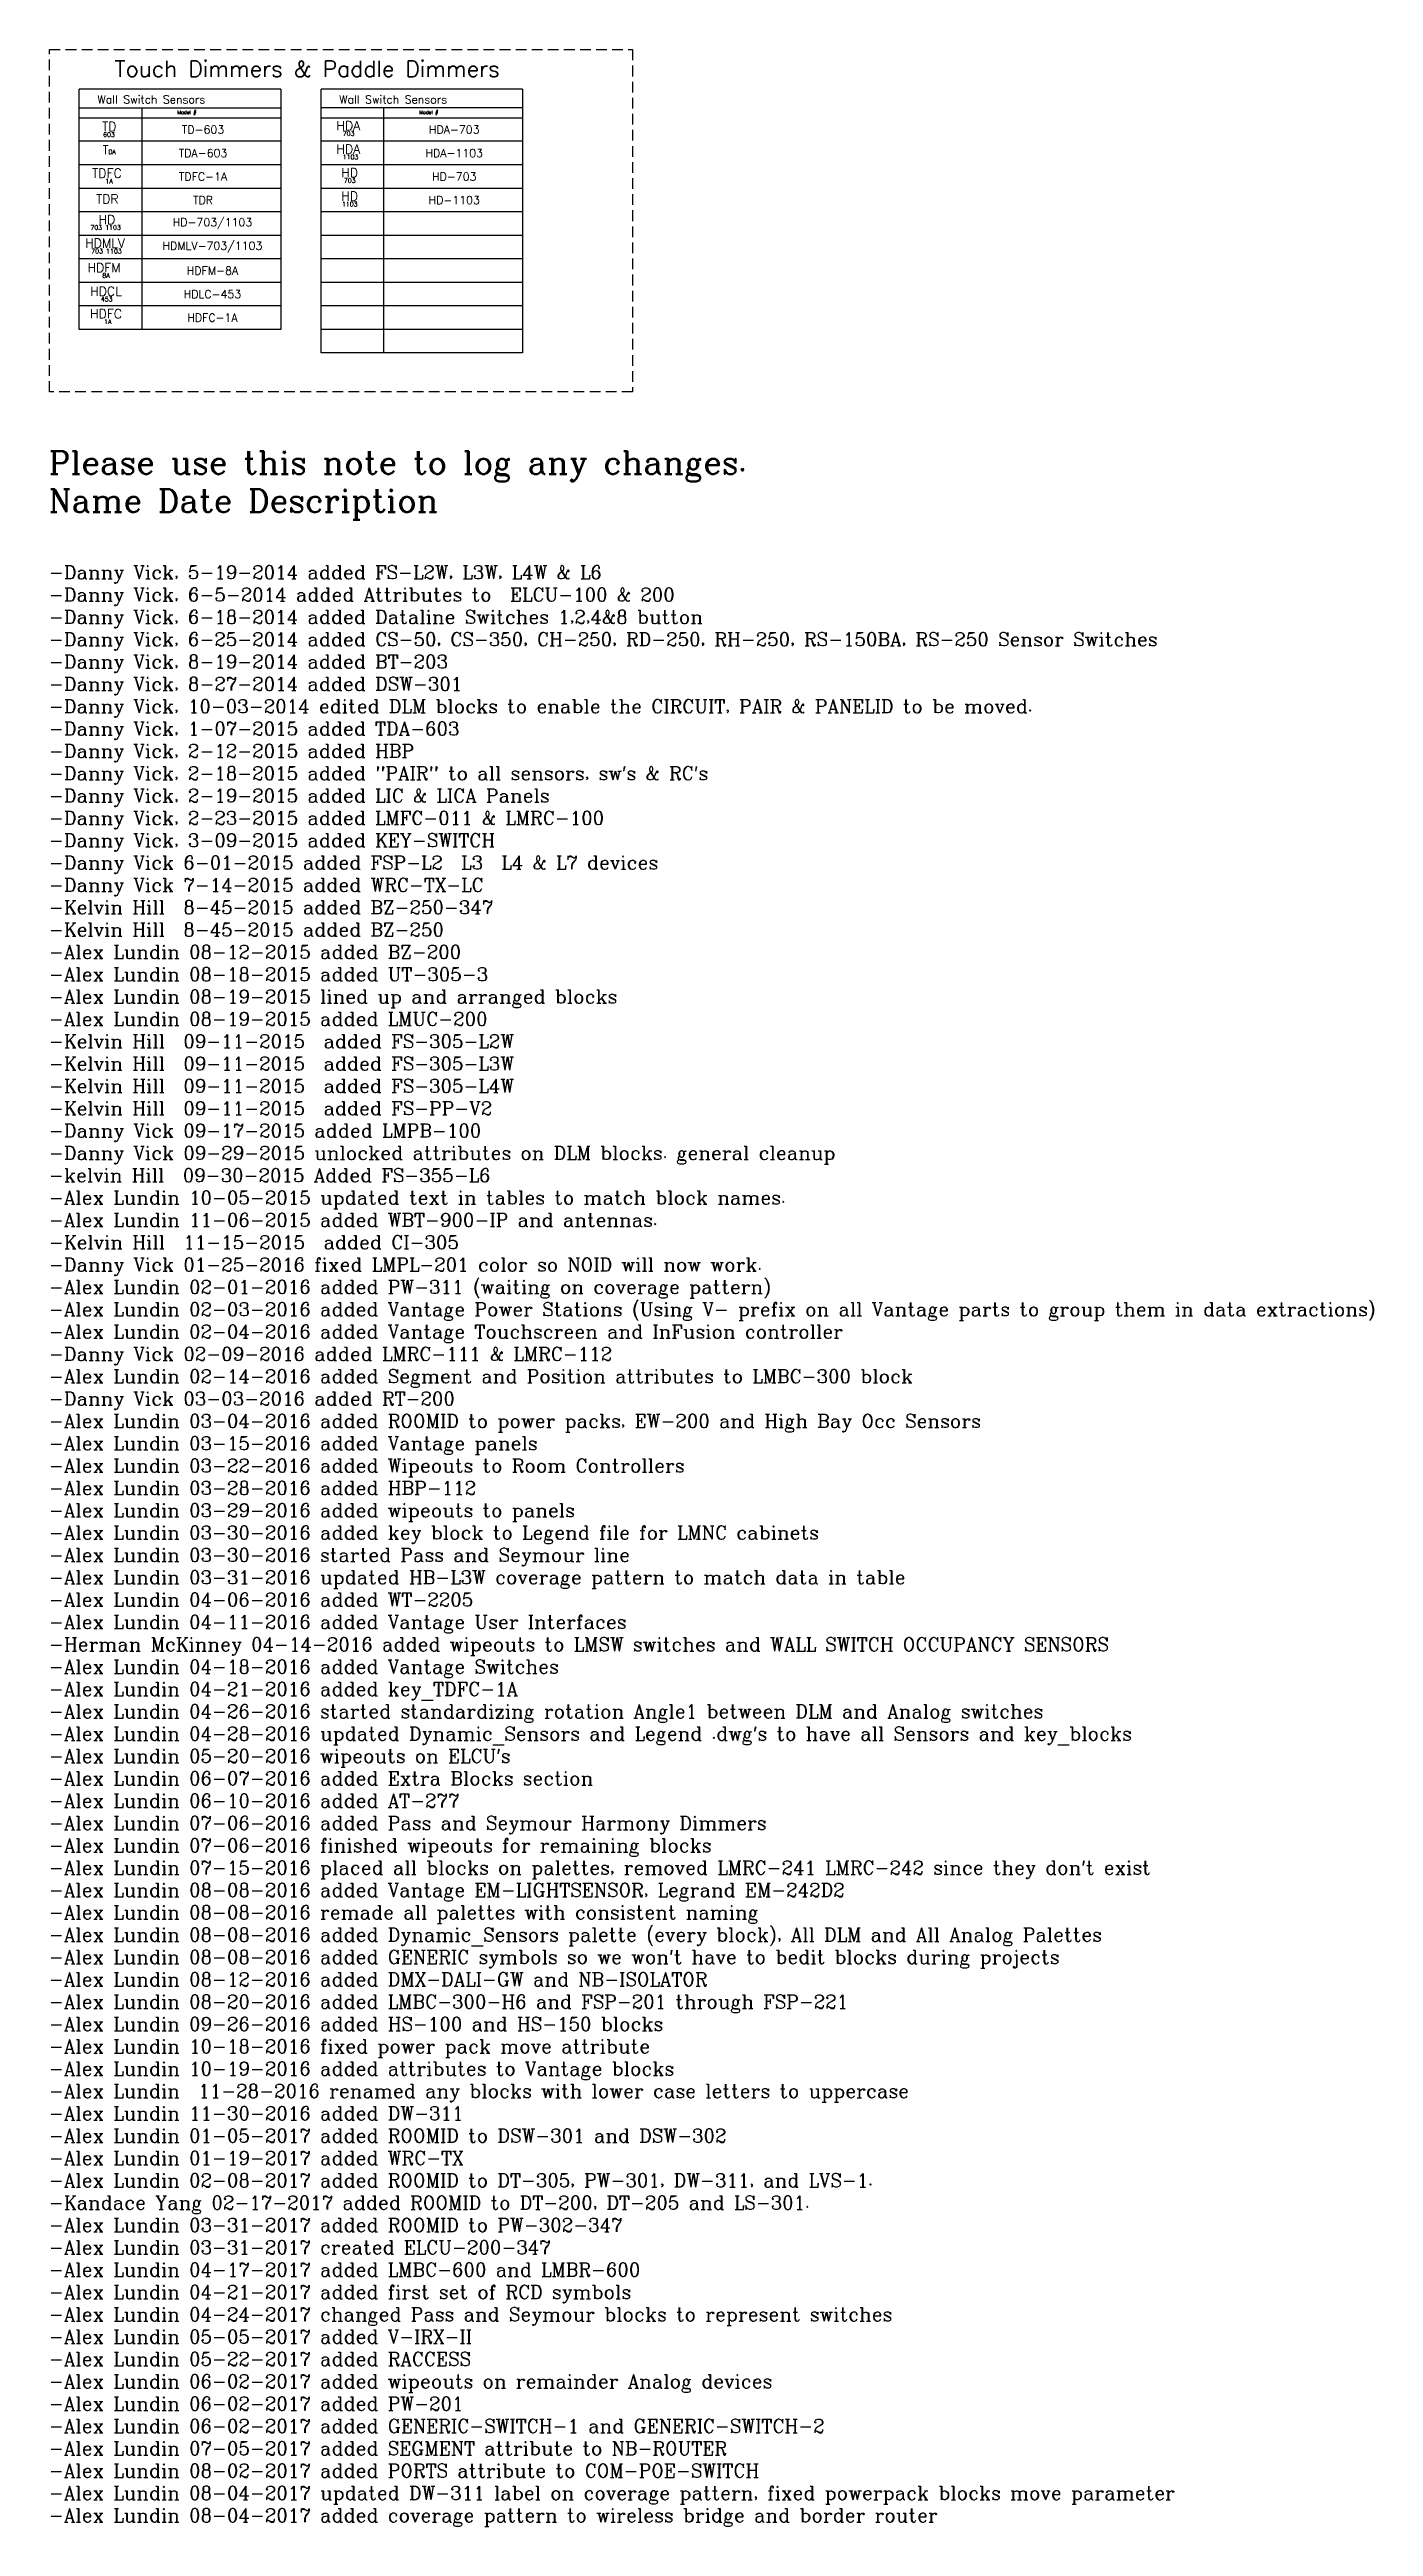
# Model space of a CAD drawing. Header units: inches. Extents: x -13775 to 9910, y -4933 to 5507.
# Drawn here: x 3261 to 6226, y -4147 to 1399 of the extents above; entities that cross this region are included whole.
import ezdxf

# ---------------------------------------------------------------- set-up
doc = ezdxf.new("R2010")
doc.units = ezdxf.units.IN
doc.header["$LTSCALE"] = 48
doc.header["$MEASUREMENT"] = 0
doc.linetypes.add('DASHED', pattern=[0.75, 0.5, -0.25])
doc.layers.add('Boxes', color=7, linetype='Continuous')
doc.layers.add('Text', color=7, linetype='Continuous')
doc.layers.add('WATTSTOPPER', color=160, linetype='Continuous', lineweight=0)
doc.styles.add('FSL12-1', font='complex.shx')
doc.styles.add('ROMANC', font='COMPLEX.SHX')
doc.styles.add('ROMANS', font='ROMANS')

msp = doc.modelspace()

# ---------------------------------------------------------------- texts
at = {"layer": 'Text', "color": 3, "style": 'ROMANS'}
for s, insert, char_height, attachment_point in [('Touch Dimmers & Paddle Dimmers', (3838.1, 1355.9), 36, 5), ('Wall Switch Sensors', (3368.4, 1287.3), 18, 4), ('Wall Switch Sensors', (3909.9, 1287.3), 18, 4), ('Model #', (3568.8, 1257.2), 8, 5), ('TD-603', (3604.8, 1219.9), 18, 5), ('Model #', (4110.3, 1257.2), 8, 5), ('HDA-703', (4167.4, 1219.9), 18, 5), ('TDA-603', (3604.8, 1167.2), 18, 5), ('HDA-1103', (4167.4, 1167.2), 18, 5), ('TDFC-1A', (3604.8, 1114.6), 18, 5), ('HD-703', (4167.4, 1114.6), 18, 5), ('TDR', (3604.8, 1061.9), 18, 5), ('HD-1103', (4167.4, 1061.9), 18, 5), ('HD-703/1103', (3625.9, 1009.2), 18, 5), ('HDMLV-703/1103', (3625.9, 956.6), 18, 5), ('HDFM-8A', (3625.9, 903.9), 18, 5), ('HDLC-453', (3625.9, 851.3), 18, 5), ('HDFC-1A', (3625.9, 798.6), 18, 5)]:
    msp.add_mtext(s, dxfattribs=dict(at, insert=insert, char_height=char_height, attachment_point=attachment_point))
at = {"layer": 'Text', "insert": (3259.8, 499.8), "char_height": 51.25, "attachment_point": 1, "style": 'ROMANC'}
msp.add_mtext_dynamic_manual_height_columns('Please use this note to log any changes.\\PName Date Description\\P\\P{\\H0.58537x;-Danny Vick, 5-19-2014 added FS-L2W, L3W, L4W & L6\\P-Danny Vick, 6-5-2014 added Attributes to  ELCU-100 & 200\\P-Danny Vick, 6-18-2014 added Dataline Switches 1,2,4&8 button\\P-Danny Vick, 6-25-2014 added CS-50, CS-350, CH-250, RD-250, RH-250, RS-150BA, RS-250 Sensor Switches\\P-Danny Vick, 8-19-2014 added BT-203\\P-Danny Vick, 8-27-2014 added DSW-301\\P-Danny Vick, 10-03-2014 edited DLM blocks to enable the CIRCUIT, PAIR & PANELID to be moved.\\P-Danny Vick, 1-07-2015 added TDA-603\\P-Danny Vick, 2-12-2015 added HBP\\P-Danny Vick, 2-18-2015 added "PAIR" to all sensors, sw\'s & RC\'s\\P-Danny Vick, 2-19-2015 added LIC & LICA Panels\\P-Danny Vick, 2-23-2015 added LMFC-011 & LMRC-100\\P-Danny Vick, 3-09-2015 added KEY-SWITCH\\P-Danny Vick 6-01-2015 added FSP-L2  L3  L4 & L7 devices\\P-Danny Vick 7-14-2015 added WRC-TX-LC\\P-Kelvin Hill  8-45-2015 added BZ-250-347\\P-Kelvin Hill  8-45-2015 added BZ-250\\P-Alex Lundin 08-12-2015 added BZ-200\\P-Alex Lundin 08-18-2015 added UT-305-3\\P-Alex Lundin 08-19-2015 lined up and arranged blocks\\P-Alex Lundin 08-19-2015 added LMUC-200\\P-Kelvin Hill  09-11-2015  added FS-305-L2W\\P-Kelvin Hill  09-11-2015  added FS-305-L3W\\P-Kelvin Hill  09-11-2015  added FS-305-L4W\\P-Kelvin Hill  09-11-2015  added FS-PP-V2\\P-Danny Vick 09-17-2015 added LMPB-100\\P-Danny Vick 09-29-2015 unlocked attributes on DLM blocks. general cleanup\\P-kelvin Hill  09-30-2015 Added FS-355-L6\\P-Alex Lundin 10-05-2015 updated text in tables to match block names.\\P-Alex Lundin 11-06-2015 added WBT-900-IP and antennas.\\P-Kelvin Hill  11-15-2015  added CI-305\\P-Danny Vick 01-25-2016 fixed LMPL-201 color so NOID will now work.\\P-Alex Lundin 02-01-2016 added PW-311 (waiting on coverage pattern) \\P-Alex Lundin 02-03-2016 added Vantage Power Stations (Using V- prefix on all Vantage parts to group them in data extractions)\\P-Alex Lundin 02-04-2016 added Vantage Touchscreen and InFusion controller\\P-Danny Vick 02-09-2016 added LMRC-111 & LMRC-112\\P-Alex Lundin 02-14-2016 added Segment and Position attributes to LMBC-300 block\\P-Danny Vick 03-03-2016 added RT-200\\P-Alex Lundin 03-04-2016 added ROOMID to power packs, EW-200 and High Bay Occ Sensors\\P-Alex Lundin 03-15-2016 added Vantage panels\\P-Alex Lundin 03-22-2016 added Wipeouts to Room Controllers\\P-Alex Lundin 03-28-2016 added HBP-112\\P-Alex Lundin 03-29-2016 added wipeouts to panels\\P-Alex Lundin 03-30-2016 added key block to Legend file for LMNC cabinets\\P-Alex Lundin 03-30-2016 started Pass and Seymour line\\P-Alex Lundin 03-31-2016 updated HB-L3W coverage pattern to match data in table\\P-Alex Lundin 04-06-2016 added WT-2205\\P-Alex Lundin 04-11-2016 added Vantage User Interfaces\\P-Herman McKinney 04-14-2016 added wipeouts to LMSW switches and WALL SWITCH OCCUPANCY SENSORS\\P-Alex Lundin 04-18-2016 added Vantage Switches\\P-Alex Lundin 04-21-2016 added key_TDFC-1A\\P-Alex Lundin 04-26-2016 started standardizing rotation Angle1 between DLM and Analog switches\\P-Alex Lundin 04-28-2016 updated Dynamic_Sensors and Legend .dwg\'s to have all Sensors and key_blocks\\P-Alex Lundin 05-20-2016 wipeouts on ELCU\'s\\P-Alex Lundin 06-07-2016 added Extra Blocks section\\P-Alex Lundin 06-10-2016 added AT-277\\P-Alex Lundin 07-06-2016 added Pass and Seymour Harmony Dimmers\\P-Alex Lundin 07-06-2016 finished wipeouts for remaining blocks\\P-Alex Lundin 07-15-2016 placed all blocks on palettes, removed LMRC-241 LMRC-242 since they don\'t exist\\P-Alex Lundin 08-08-2016 added Vantage EM-LIGHTSENSOR, Legrand EM-242D2 \\P-Alex Lundin 08-08-2016 remade all palettes with consistent naming\\P-Alex Lundin 08-08-2016 added Dynamic_Sensors palette (every block), All DLM and All Analog Palettes\\P-Alex Lundin 08-08-2016 added GENERIC symbols so we won\'t have to bedit blocks during projects\\P-Alex Lundin 08-12-2016 added DMX-DALI-GW and NB-ISOLATOR\\P-Alex Lundin 08-20-2016 added LMBC-300-H6 and FSP-201 through FSP-221\\P-Alex Lundin 09-26-2016 added HS-100 and HS-150 blocks\\P-Alex Lundin 10-18-2016 fixed power pack move attribute\\P-Alex Lundin 10-19-2016 added attributes to Vantage blocks\\P-Alex Lundin  11-28-2016 renamed any blocks with lower case letters to uppercase\\P-Alex Lundin 11-30-2016 added DW-311\\P-Alex Lundin 01-05-2017 added ROOMID to DSW-301 and DSW-302\\P-Alex Lundin 01-19-2017 added WRC-TX \\P-Alex Lundin 02-08-2017 added ROOMID to DT-305, PW-301, DW-311, and LVS-1.\\P-Kandace Yang 02-17-2017 added ROOMID to DT-200, DT-205 and LS-301.\\P-Alex Lundin 03-31-2017 added ROOMID to PW-302-347\\P-Alex Lundin 03-31-2017 created ELCU-200-347\\P-Alex Lundin 04-17-2017 added LMBC-600 and LMBR-600\\P-Alex Lundin 04-21-2017 added first set of RCD symbols\\P-Alex Lundin 04-24-2017 changed Pass and Seymour blocks to represent switches\\P-Alex Lundin 05-05-2017 added V-IRX-II\\P-Alex Lundin 05-22-2017 added RACCESS\\P-Alex Lundin 06-02-2017 added wipeouts on remainder Analog devices\\P-Alex Lundin 06-02-2017 added PW-201\\P-Alex Lundin 06-02-2017 added GENERIC-SWITCH-1 and GENERIC-SWITCH-2\\P-Alex Lundin 07-05-2017 added SEGMENT attribute to NB-ROUTER\\P-Alex Lundin 08-02-2017 added PORTS attribute to COM-POE-SWITCH\\P-Alex Lundin 08-04-2017 updated DW-311 label on coverage pattern, fixed powerpack blocks move parameter\\P-Alex Lundin 08-04-2017 added coverage pattern to wireless bridge and border router}', width=8143.024, gutter_width=1025, heights=[0], dxfattribs=at)

# ---------------------------------------------------------------- blocks, each defined once
blk = doc.blocks.new('*U413')
blk.add_wipeout([(-16.2, 23.5), (22.3, 23.5), (22.3, -10.6), (-16.2, -10.6)])
at = {"linetype": 'Continuous', "attachment_point": 1, "style": 'FSL12-1'}
for s, insert, char_height, width in [('TD', (-16.2, 23.5), 20.4, 142.8), ('TD', (-16.2, 23.5), 20.4, 142.8), ('603', (-13.6, 0.2), 10.2, 90.844), ('603', (-13.6, 0.2), 10.2, 90.844)]:
    blk.add_mtext(s, dxfattribs=dict(at, insert=insert, char_height=char_height, width=width))
blk = doc.blocks.new('*U383')
blk.add_wipeout([(-13.2, 22.5), (21.9, 22.5), (21.9, 3.1), (-13.2, 3.1)])
at = {"linetype": 'Continuous', "attachment_point": 1, "style": 'FSL12-1'}
for s, insert, char_height, width in [('T', (-13.2, 22.5), 19.4, 136.08), ('DA', (0, 12.9), 9.72, 86.569)]:
    blk.add_mtext(s, dxfattribs=dict(at, insert=insert, char_height=char_height, width=width))
blk = doc.blocks.new('*U414')
blk.add_wipeout([(-38.6, -10), (39.8, -10), (39.8, 24.3), (-38.6, 24.3)])
at = {"linetype": 'Continuous', "attachment_point": 1, "style": 'FSL12-1'}
for s, insert, char_height, width in [('TDFC', (-37.8, 23), 20.4, 142.8), ('TDFC', (-37.8, 23), 20.4, 142.8), ('1A', (-7.9, 0.2), 10.2, 90.844), ('1A', (-7.9, 0.2), 10.2, 90.844)]:
    blk.add_mtext(s, dxfattribs=dict(at, insert=insert, char_height=char_height, width=width))
blk = doc.blocks.new('*U415')
blk.add_wipeout([(-26.3, 23.5), (32.3, 23.5), (32.3, 2.6), (-26.3, 2.6)])
at = {"linetype": 'Continuous', "insert": (-25.8, 23), "char_height": 20.4, "width": 142.8, "attachment_point": 1, "style": 'FSL12-1'}
blk.add_mtext('TDR', dxfattribs=at)
blk.add_mtext('TDR', dxfattribs=at)
blk = doc.blocks.new('*U416')
blk.add_wipeout([(-37.2, -10), (33.5, -10), (33.5, 23.3), (-37.2, 23.3)])
at = {"linetype": 'Continuous', "attachment_point": 1, "style": 'FSL12-1'}
for s, insert, char_height, width in [('703 1103', (-37.2, 0.2), 10.2, 90.844), ('703 1103', (-37.2, 0.2), 10.2, 90.844), ('HD', (-19, 23), 20.4, 142.8), ('HD', (-19, 23), 20.4, 142.8)]:
    blk.add_mtext(s, dxfattribs=dict(at, insert=insert, char_height=char_height, width=width))
blk = doc.blocks.new('*U418')
blk.add_wipeout([(-42.5, 23), (43.7, 23), (43.7, -10), (-42.5, -10)])
at = {"linetype": 'Continuous', "attachment_point": 1, "style": 'FSL12-1'}
for s, insert, char_height, width in [('HDFM', (-42.5, 23), 20.4, 142.8), ('HDFM', (-42.5, 23), 20.4, 142.8), ('8A', (-9.1, 0.2), 10.2, 90.844), ('8A', (-9.1, 0.2), 10.2, 90.844)]:
    blk.add_mtext(s, dxfattribs=dict(at, insert=insert, char_height=char_height, width=width))
blk = doc.blocks.new('*U417')
blk.add_wipeout([(-48, 23), (55.9, 23), (55.9, -10.2), (-48, -10.2)])
at = {"linetype": 'Continuous', "attachment_point": 1, "style": 'FSL12-1'}
for s, insert, char_height, width in [('HDMLV', (-48, 23), 20.4, 142.8), ('HDMLV', (-48, 23), 20.4, 142.8), ('703 1103', (-34.3, 0.2), 10.2, 90.844), ('703 1103', (-34.3, 0.2), 10.2, 90.844)]:
    blk.add_mtext(s, dxfattribs=dict(at, insert=insert, char_height=char_height, width=width))
blk = doc.blocks.new('*U419')
blk.add_wipeout([(-39.7, 23), (40.3, 23), (40.3, -10), (-39.7, -10)])
at = {"linetype": 'Continuous', "attachment_point": 1, "style": 'FSL12-1'}
for s, insert, char_height, width in [('HDCL', (-39.7, 23), 20.4, 142.8), ('HDCL', (-39.7, 23), 20.4, 142.8), ('453', (-15.7, 0.2), 10.2, 90.844), ('453', (-15.7, 0.2), 10.2, 90.844)]:
    blk.add_mtext(s, dxfattribs=dict(at, insert=insert, char_height=char_height, width=width))
blk = doc.blocks.new('*U409')
blk.add_wipeout([(-29.9, -10.2), (32.7, -10.2), (32.7, 25.3), (-29.9, 25.3)])
at = {"linetype": 'Continuous', "attachment_point": 1, "style": 'FSL12-1'}
for s, insert, char_height, width in [('HDA', (-29.9, 23), 20.4, 142.8), ('HDA', (-29.9, 23), 20.4, 142.8), ('703', (-15.7, 0.2), 10.2, 90.844), ('703', (-15.7, 0.2), 10.2, 90.844)]:
    blk.add_mtext(s, dxfattribs=dict(at, insert=insert, char_height=char_height, width=width))
blk = doc.blocks.new('*U420')
blk.add_wipeout([(-39.7, 23), (40.3, 23), (40.3, -10), (-39.7, -10)])
at = {"linetype": 'Continuous', "attachment_point": 1, "style": 'FSL12-1'}
for s, insert, char_height, width in [('HDFC', (-39.7, 23), 20.4, 142.8), ('HDFC', (-39.7, 23), 20.4, 142.8), ('1A', (-8.3, 0.2), 10.2, 90.844), ('1A', (-8.3, 0.2), 10.2, 90.844)]:
    blk.add_mtext(s, dxfattribs=dict(at, insert=insert, char_height=char_height, width=width))
blk = doc.blocks.new('*U410')
blk.add_wipeout([(-29.9, -10), (32.6, -10), (32.6, 23.9), (-29.9, 23.9)])
at = {"linetype": 'Continuous', "attachment_point": 1, "style": 'FSL12-1'}
for s, insert, char_height, width in [('HDA', (-29.9, 23), 20.4, 142.8), ('HDA', (-29.9, 23), 20.4, 142.8), ('1103', (-15.7, 0.2), 10.2, 90.844), ('1103', (-15.7, 0.2), 10.2, 90.844)]:
    blk.add_mtext(s, dxfattribs=dict(at, insert=insert, char_height=char_height, width=width))
blk = doc.blocks.new('*U411')
blk.add_wipeout([(-19, -10.8), (21.1, -10.8), (21.1, 23.4), (-19, 23.4)])
at = {"linetype": 'Continuous', "style": 'FSL12-1'}
for s, insert, char_height, width, attachment_point in [('HD', (-19, 23), 20.4, 142.8, 1), ('HD', (-19, 23), 20.4, 142.8, 1), ('703', (0, -4.9), 10.2, 90.844, 5)]:
    blk.add_mtext(s, dxfattribs=dict(at, insert=insert, char_height=char_height, width=width, attachment_point=attachment_point))
blk = doc.blocks.new('*U412')
blk.add_wipeout([(-19, 23), (21.2, 23), (21.2, -10.3), (-19, -10.3)])
at = {"linetype": 'Continuous', "style": 'FSL12-1'}
for s, insert, char_height, width, attachment_point in [('HD', (-19, 23), 20.4, 142.8, 1), ('HD', (-19, 23), 20.4, 142.8, 1), ('1103', (0, -4.9), 10.2, 90.844, 5)]:
    blk.add_mtext(s, dxfattribs=dict(at, insert=insert, char_height=char_height, width=width, attachment_point=attachment_point))

# ---------------------------------------------------------------- linework, layer by layer
at = {"layer": 'Boxes', "color": 3}
for p, q in [((3467.6, 1268.2), (3467.6, 772.3)), ((4009.1, 1268.2), (4009.1, 719.6))]:
    msp.add_line(p, q, dxfattribs=at)
at = {"layer": 'Boxes', "color": 1, "linetype": 'DASHED'}
msp.add_lwpolyline([(3261.1, 1399), (4566.7, 1399), (4566.7, 632.5), (3261.1, 632.5)], close=True, dxfattribs=at)
at = {"layer": 'Boxes', "color": 3}
for points in [[(3778.9, 1310), (3327.7, 1310)], [(3778.9, 1310), (3778.9, 772.3), (3327.7, 772.3), (3327.7, 1310)], [(4320.4, 1310), (3869.2, 1310)], [(4320.4, 1310), (4320.4, 719.6), (3869.2, 719.6), (3869.2, 1310)], [(3327.7, 1268.2), (3778.9, 1268.2)], [(3327.7, 1246.2), (3778.9, 1246.2)], [(4320.4, 1268.2), (3869.2, 1268.2)], [(3778.9, 1193.5), (3327.7, 1193.5)], [(4320.4, 1193.5), (3869.2, 1193.5)], [(3778.9, 1140.9), (3327.7, 1140.9)], [(4320.4, 1140.9), (3869.2, 1140.9)], [(3778.9, 1088.2), (3327.7, 1088.2)], [(4320.4, 1088.2), (3869.2, 1088.2)], [(3778.9, 1035.6), (3327.7, 1035.6)], [(4320.4, 1035.6), (3869.2, 1035.6)], [(3778.9, 982.9), (3327.7, 982.9)], [(4320.4, 982.9), (3869.2, 982.9)], [(3778.9, 930.3), (3327.7, 930.3)], [(4320.4, 930.3), (3869.2, 930.3)], [(3778.9, 877.6), (3327.7, 877.6)], [(4320.4, 877.6), (3869.2, 877.6)], [(3778.9, 824.9), (3327.7, 824.9)], [(4320.4, 824.9), (3869.2, 824.9)], [(4320.4, 772.3), (3869.2, 772.3)], [(4320.4, 772.3), (3869.2, 772.3)]]:
    msp.add_lwpolyline(points, dxfattribs=at)

msp.set_redraw_order([(e.dxf.handle, doc.entitydb.next_handle()) for e in msp.query("TEXT MTEXT ATTDEF DIMENSION ARC_DIMENSION")])  # texts and dimensions are drawn at this point

# ---------------------------------------------------------------- next in the draw order: block references
at = {"layer": 'WATTSTOPPER'}
for name, p in [('*U413', (3394.8, 1213.3)), ('*U409', (3933.4, 1215.9)), ('*U414', (3394.1, 1109.3)), ('*U418', (3388.6, 897.8))]:
    msp.add_blockref(name, p, dxfattribs=at)

# ---------------------------------------------------------------- next in the draw order: linework, layer by layer
at = {"layer": 'Boxes', "color": 3}
msp.add_lwpolyline([(3869.2, 1246.2), (4320.4, 1246.2)], dxfattribs=at)

# ---------------------------------------------------------------- next in the draw order: block references
at = {"layer": 'WATTSTOPPER'}
for name, p in [('*U383', (3393.3, 1161.9)), ('*U410', (3933.4, 1163.2)), ('*U415', (3390.9, 1051.4)), ('*U419', (3391.7, 844.9))]:
    msp.add_blockref(name, p, dxfattribs=at)

# ---------------------------------------------------------------- next in the draw order: block references
for name, p in [('*U411', (3933.4, 1110.6)), ('*U416', (3389.7, 1005.3)), ('*U420', (3391.4, 794.6))]:
    msp.add_blockref(name, p, dxfattribs=at)

# ---------------------------------------------------------------- next in the draw order: block references
for name, p in [('*U412', (3933.4, 1057.9)), ('*U417', (3388.8, 952.6))]:
    msp.add_blockref(name, p, dxfattribs=at)

doc.saveas('drawing.dxf')
